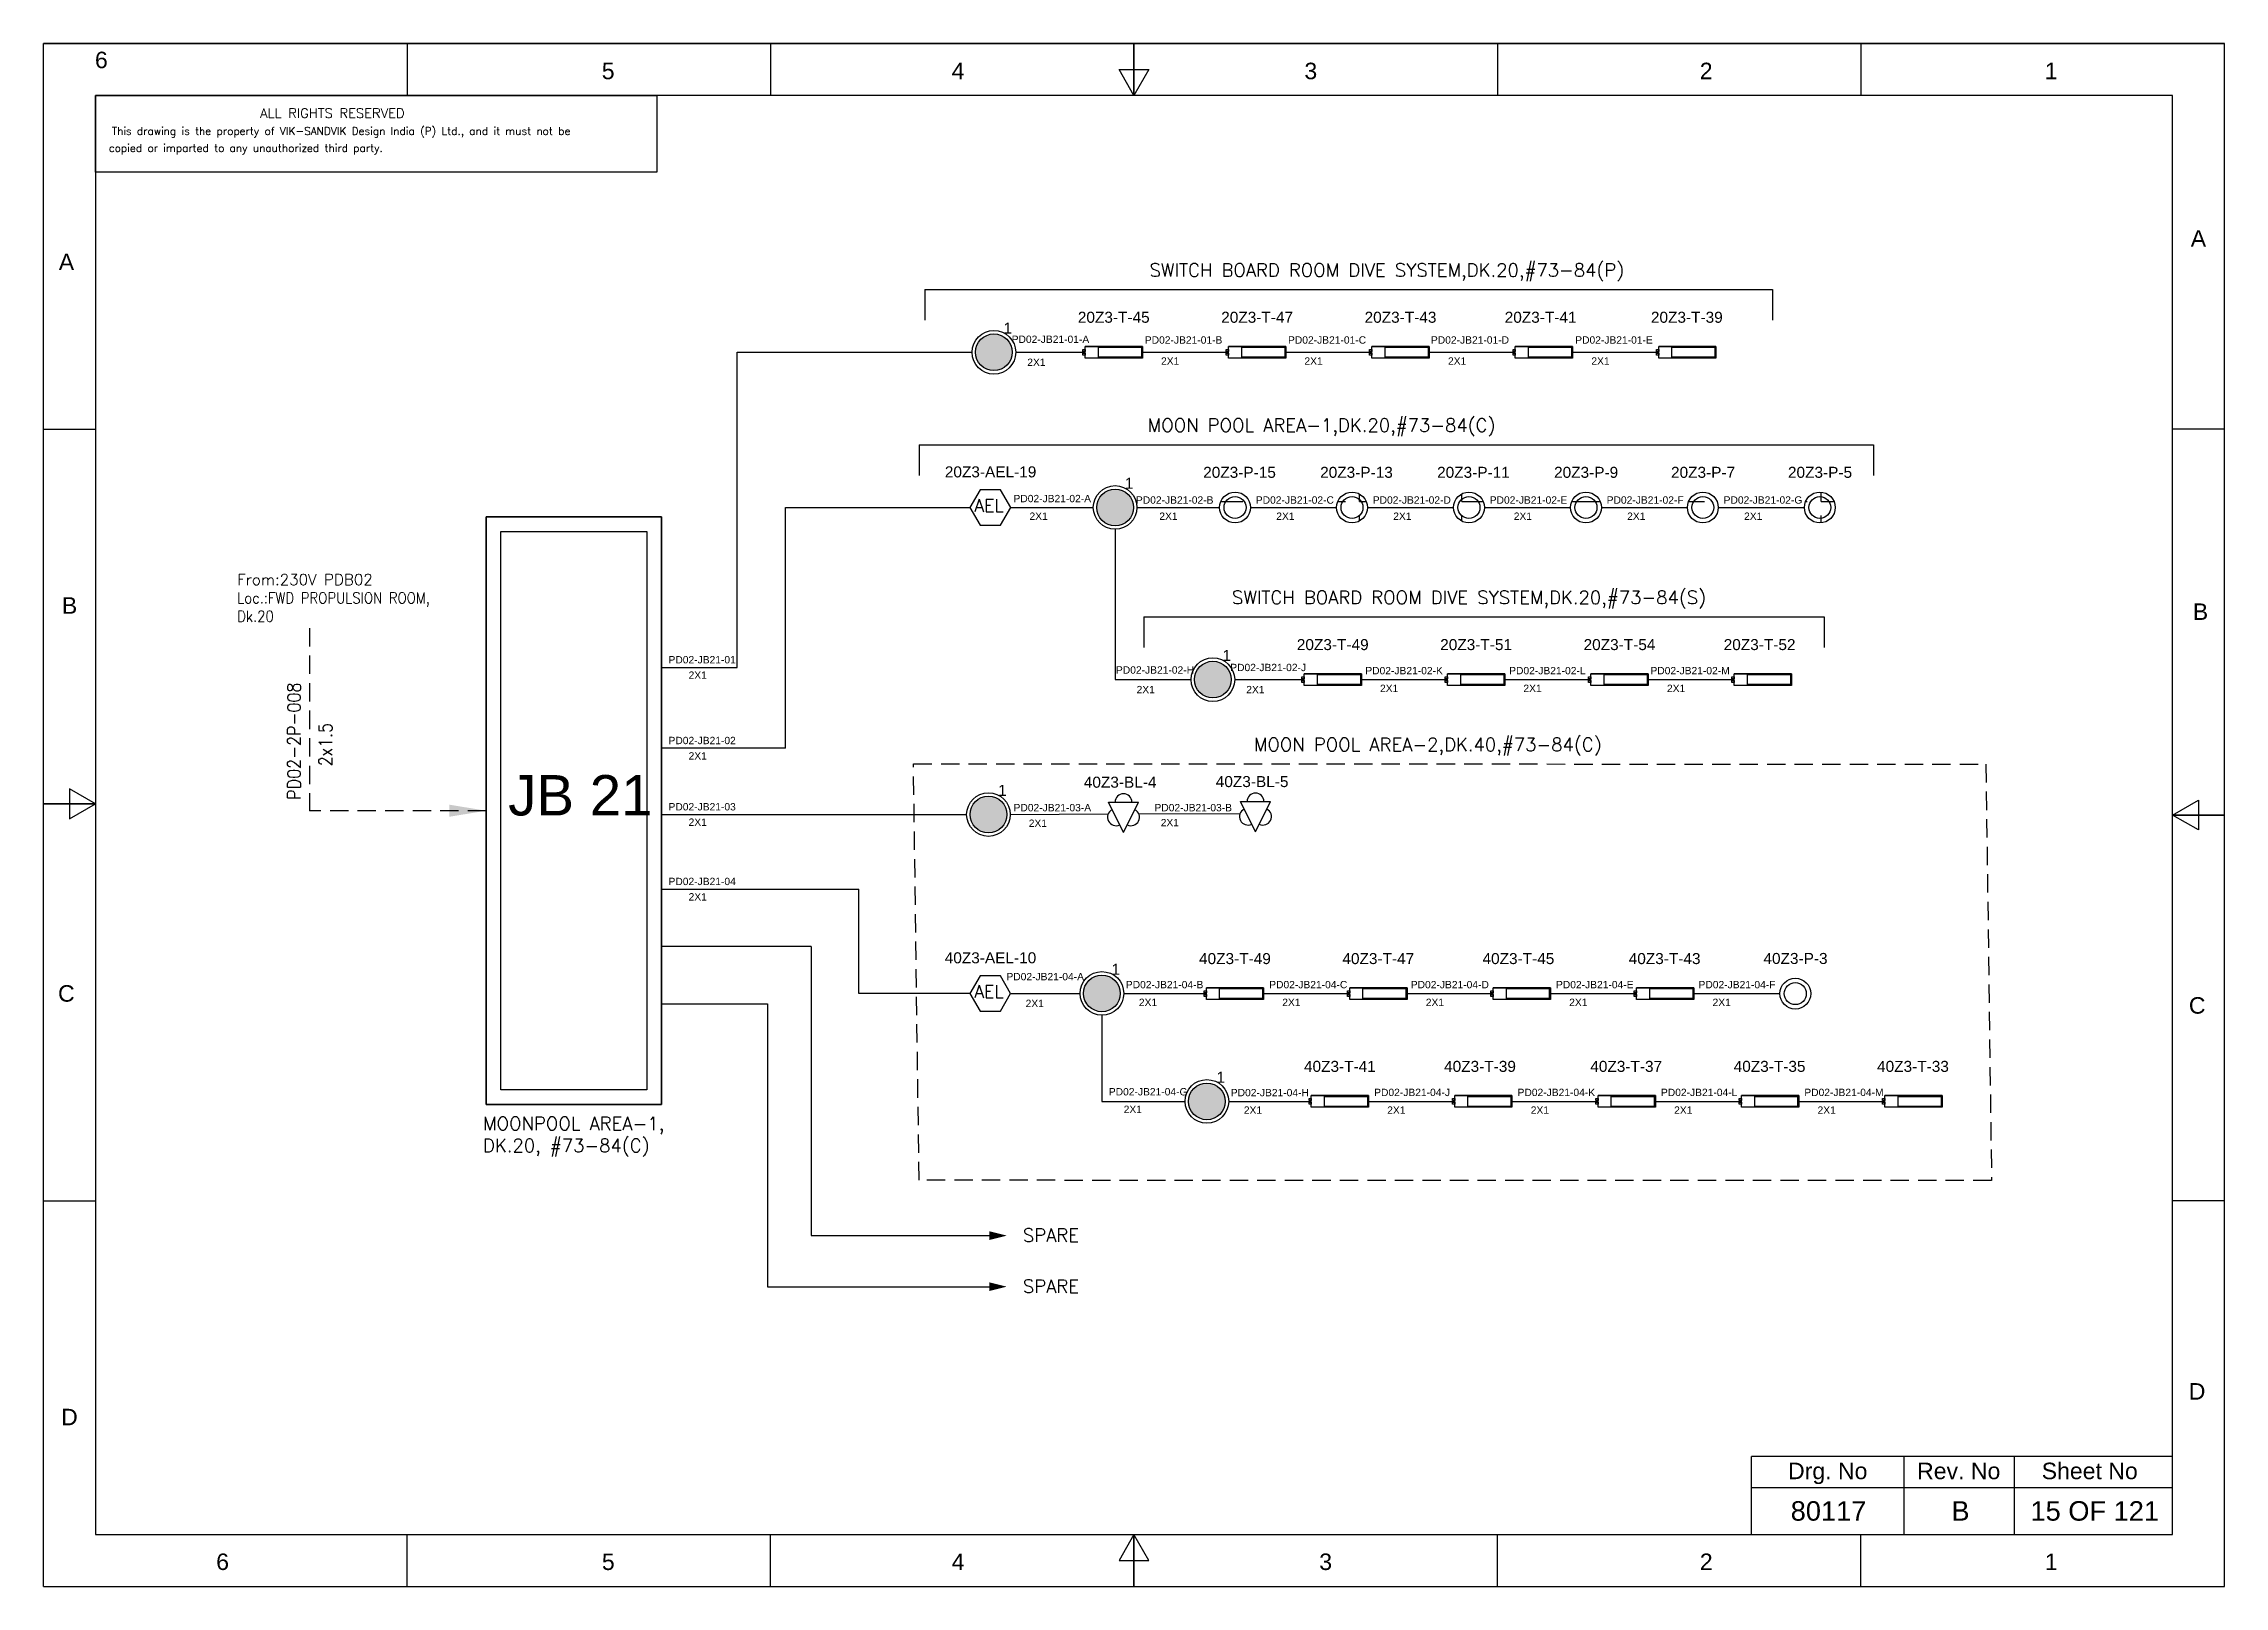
# Model space of a CAD drawing. Header units: inches. Extents: x -3311 to 1429, y -713 to 2436.
# Drawn here: x -1722.9 to -1425.9, y 1612.5 to 1822.6 of the extents above; entities that cross this region are included whole.
import ezdxf
from ezdxf.enums import TextEntityAlignment as Align

# ---------------------------------------------------------------- set-up
doc = ezdxf.new("R2010")
doc.units = ezdxf.units.IN
doc.linetypes.add('HIDDEN', pattern=[0.375, 0.25, -0.125])
doc.linetypes.add('SOLID', pattern=[0])
for name, color, linetype, lineweight in [('ELEC_TXT-025', 1, 'Continuous', 25), ('HEL-025', 1, 'Continuous', 25), ('HEL-035', 2, 'Continuous', 35)]:
    doc.layers.add(name, color=color, linetype=linetype, lineweight=lineweight)
doc.layers.add('LINE', color=3, linetype='SOLID')
doc.styles.add('_NORMAL', font='arial.ttf')
doc.styles.add('ROMANS', font='simplex.shx', dxfattribs={"width": 0.88})
doc.styles.get("Standard").update_dxf_attribs({"font": 'arial.ttf'})
doc.dimstyles.get("Standard").update_dxf_attribs({"dimtxt": 0.18, "dimasz": 0.18, "dimexe": 0.18, "dimexo": 0.0625, "dimgap": 0.09, "dimtad": 0, "dimtih": 1, "dimtoh": 1, "dimdec": 4, "dimzin": 0, "dimdsep": 46, "dimtxsty": 'Standard', "dimcen": 0.09, "dimadec": 0, "dimazin": 0, "dimtfac": 1, "dimtdec": 4, "dimtofl": 0, "dimtmove": 0, "dimatfit": 3, "dimfxl": 1, "dimtolj": 1, "dimtzin": 0, "dimarcsym": 0})
pattern_1 = [(0, (0, 0), (0, 6.985), [5.08, -1.905]), (90, (0, 0), (-6.985, 4e-16), [5.08, -1.905])]

msp = doc.modelspace()

# ---------------------------------------------------------------- texts
at = {"color": 7}
for s, p in [('PD02-JB21-01-A', (-1591.039199384303, 1781.798308056106, 0.0541218630375599)), ('PD02-JB21-01-B', (-1572.902523164452, 1781.701718625168, 0.0270609315187793)), ('PD02-JB21-01-C', (-1553.402914716693, 1781.701718625168)), ('PD02-JB21-01-D', (-1533.939168779173, 1781.701718625168, -0.0270609315187819)), ('PD02-JB21-01-E', (-1514.283908823183, 1781.701718625168, -0.0541218630375624)), ('2X1', (-1588.915865261727, 1778.66669632434)), ('2X1', (-1570.694878911303, 1778.836737331356, -0.0270609315187818)), ('2X1', (-1551.16800594708, 1778.836737331357, -0.0541218630375624)), ('2X1', (-1531.616426716362, 1778.836737331357, -0.0811827945563429)), ('2X1', (-1512.089553752139, 1778.836737331357, -0.1082437260751235)), ('PD02-JB21-02-A', (-1590.794411455053, 1760.108365994451, 0.077492491448849)), ('2X1', (-1588.615594562909, 1757.70544674933)), ('PD02-JB21-02-B', (-1574.116070357271, 1759.909852003789, 0.0504315599300684)), ('2X1', (-1570.931971417535, 1757.70544674933, -0.0270609315187806)), ('PD02-JB21-02-C', (-1557.787939531411, 1759.909852003789, 0.0504315599300684)), ('2X1', (-1555.003840591674, 1757.705446749331, -0.0541218630375612)), ('PD02-JB21-02-D', (-1541.85980870555, 1759.90985200379, -0.0036903031074928)), ('2X1', (-1539.075709765812, 1757.705446749332, -0.0811827945563418)), ('PD02-JB21-02-E', (-1525.931677879688, 1759.909852003791, -0.0036903031074928)), ('2X1', (-1522.661890778057, 1757.705446749332, -0.1093643798505326)), ('PD02-JB21-02-F', (-1510.003547053827, 1759.909852003791, -0.0307512346262734)), ('2X1', (-1507.219448114089, 1757.705446749333, -0.1353046575939029)), ('PD02-JB21-02-G', (-1494.075416227965, 1759.909852003792, -0.057812166145054)), ('2X1', (-1491.291317288228, 1757.705446749334, -0.1623655891126835)), ('PD02-JB21-01', (-1637.772607150113, 1738.16153910603)), ('PD02-JB21-02-H', (-1576.835504474545, 1736.766218236303, 0.0776105605596001)), ('PD02-JB21-02-J', (-1561.270370008966, 1737.106458027314, 0.0541218630375599)), ('PD02-JB21-02-K', (-1542.876898382359, 1736.678484433673, 0.0270609315187793)), ('PD02-JB21-02-L', (-1523.283957321145, 1736.678484433673)), ('PD02-JB21-02-M', (-1504.042977585931, 1736.678484433673, -0.0270609315187818)), ('2X1', (-1635.041664409846, 1736.062167454373)), ('2X1', (-1574.027990133606, 1734.095481430049, 0.0270609315187793)), ('2X1', (-1559.092720404285, 1734.095481430049)), ('2X1', (-1540.871734053862, 1734.265522437065, -0.0270609315187818)), ('2X1', (-1521.344861089639, 1734.265522437066, -0.0541218630375624)), ('2X1', (-1501.793281858921, 1734.265522437066, -0.0811827945563429)), ('PD02-JB21-02', (-1637.772607150114, 1727.163974668089)), ('2X1', (-1635.041664409847, 1725.064603016432)), ('PD02-JB21-03', (-1637.772479326946, 1718.141029520345, 0.06481558218284)), ('2X1', (-1635.041536586679, 1716.041657868689, 0.06481558218284)), ('PD02-JB21-03-A', (-1590.783066781403, 1718.02254720235, 0.0360094982530861)), ('2X1', (-1588.714333704238, 1715.897720848495, -0.018112364784475)), ('PD02-JB21-03-B', (-1571.59099955872, 1718.02254720235, 0.0360094982530861)), ('2X1', (-1570.742756542797, 1715.983275721728, -0.018112364784475)), ('PD02-JB21-04', (-1637.772607150113, 1707.973982490367)), ('2X1', (-1635.041664409846, 1705.87461083871)), ('PD02-JB21-04-A', (-1591.753601480073, 1695.012341032559, 0.0541218630375611)), ('PD02-JB21-04-B', (-1575.490402990134, 1693.922862582281, 0.0270609315187806)), ('PD02-JB21-04-C', (-1555.96353002591, 1693.922862582282)), ('PD02-JB21-04-D', (-1536.68614460982, 1693.922862582282, -0.0270609315187806)), ('PD02-JB21-04-E', (-1516.909784097463, 1693.922862582282, -0.0541218630375612)), ('PD02-JB21-04-F', (-1497.496939521789, 1693.922862582282)), ('2X1', (-1589.140518714956, 1691.367791361211)), ('2X1', (-1573.718430544662, 1691.509900585674, -0.0270609315187806)), ('2X1', (-1554.19155758044, 1691.509900585674, -0.0541218630375611)), ('2X1', (-1534.639978349722, 1691.509900585674, -0.0811827945563417)), ('2X1', (-1515.113105385499, 1691.509900585675, -0.1082437260751222)), ('2X1', (-1495.586232421276, 1691.509900585675, -0.1353046575939028)), ('PD02-JB21-04-G', (-1577.806827044464, 1679.334596123807, 0.0270609315187806)), ('PD02-JB21-04-H', (-1561.195426695611, 1679.218930538623, 0.0035722339967404)), ('PD02-JB21-04-J', (-1541.668397689621, 1679.246862321178, -0.0234886975220402)), ('PD02-JB21-04-K', (-1522.141524725398, 1679.246862321178, -0.0505496290408208)), ('PD02-JB21-04-L', (-1502.614651761175, 1679.246862321178, -0.0776105605596014)), ('PD02-JB21-04-M', (-1483.087778796952, 1679.246862321178, -0.1046714920783819)), ('2X1', (-1575.785577426195, 1676.944693354672, -0.021971531082044)), ('2X1', (-1559.423298208374, 1676.83390032457, -0.0505496290408208)), ('2X1', (-1539.896425244151, 1676.83390032457, -0.0776105605596013)), ('2X1', (-1520.344846013433, 1676.83390032457, -0.1046714920783819)), ('2X1', (-1500.81797304921, 1676.83390032457, -0.1317324235971624)), ('2X1', (-1481.291100084987, 1676.83390032457, -0.158793355115943))]:
    msp.add_text(s, height=1, dxfattribs=at).set_placement(p)
at = {"color": 7, "lineweight": 30}
msp.add_text('JB 21 ', height=5.5, dxfattribs=at).set_placement((-1648.717728595587, 1720.204445021339), align=Align.MIDDLE_CENTER)
at = {"color": 7}
for s, height, p in [('Drg. No', 2.245994999999999, (-1479.89923157988, 1628.203720655539)), ('Rev. No', 2.245994999999999, (-1462.061615950936, 1628.203720655539)), ('Sheet No', 2.245994999999999, (-1444.220214507049, 1628.203720655539)), ('80117', 2.65275, (-1479.791536167907, 1622.758604963402)), ('B', 2.65275, (-1461.820865584323, 1622.758604963402)), ('15 OF 121', 2.65275, (-1443.534348034346, 1622.758604963402))]:
    msp.add_text(s, height=height, dxfattribs=at).set_placement(p, align=Align.MIDDLE_CENTER)
at = {"color": 7, "char_height": 1.8, "attachment_point": 1, "style": '_NORMAL'}
for s, insert in [('{\\Fromans|c0;\\C2;SWITCH BOARD ROOM DIVE SYSTEM,DK.20,#73-84(P)}', (-1572.266303126161, 1792.625152459226, -0.0270609315187806)), ('{\\Fromans|c0;\\C2;MOON POOL AREA-1,DK.20,#73-84(C)}', (-1572.520735323421, 1771.4938618772, -0.0270609315187806)), ('{\\Fromans|c0;\\C2;SWITCH BOARD ROOM DIVE SYSTEM,DK.20,#73-84(S)}', (-1561.043547088765, 1748.053937564936, -0.0270609315187806)), ('{\\Fromans|c0;\\C2;MOON POOL AREA-2,DK.40,#73-84(C)}', (-1558.062184856475, 1728.021832201583, -0.0270609315187806)), ('{\\Fromans|c0;\\C2;MOONPOOL AREA-1, \\PDK.20, #73-84(C)}', (-1663.037345567299, 1676.41600300125))]:
    msp.add_mtext(s, dxfattribs=dict(at, insert=insert))
at = {"color": 7, "insert": (-1696.509375672304, 1750.326056170431), "char_height": 1.5, "width": 36.88843007146136, "attachment_point": 1}
msp.add_mtext('{\\Fromans|c0;\\C2;From:230V PDB02\\P\\Fsimplex|c0;\\W0.88;Loc.:FWD PROPULSION ROOM,      \\PDk.20}', dxfattribs=at)
at = {"color": 7, "insert": (-1689.675011074171, 1719.595642129195), "char_height": 1.8, "width": 17.12963194783359, "attachment_point": 1, "rotation": 90, "style": '_NORMAL'}
msp.add_mtext('{\\Fromans|c0;\\W0.88;PD02-2P-008}', dxfattribs=at)
at = {"color": 7, "insert": (-1685.404059674033, 1724.157486734528), "char_height": 1.8, "attachment_point": 1, "rotation": 90, "style": '_NORMAL'}
msp.add_mtext('{\\Fsimplex|c0;\\W0.88;2x1.5}', dxfattribs=at)
at = {"color": 7, "char_height": 1.8, "width": 8.165826236390785, "attachment_point": 1, "style": '_NORMAL'}
for insert in [(-1589.512525390137, 1661.198750050626), (-1589.512525390137, 1654.246143980196)]:
    msp.add_mtext('{\\Fromans|c0;\\C2;SPARE}', dxfattribs=dict(at, insert=insert))

# ---------------------------------------------------------------- blocks, each defined once
blk = doc.blocks.new('fr')
at = {"color": 7, "linetype": 'Continuous'}
for p, q in [((33763.99041882888, 4500.404704292372), (33466.99094982888, 4500.404704292372)), ((33466.99094982888, 4500.404704292372), (33763.99041882888, 4500.404704292372)), ((33466.99094982888, 4290.333634292372), (33466.99094982888, 4500.404704292372)), ((33516.49086132888, 4500.404704292372), (33516.49086132888, 4493.331604292372)), ((33565.99077282888, 4500.404704292372), (33565.99077282888, 4493.331604292372)), ((33615.49068432888, 4500.404704292372), (33615.49068432888, 4493.331604292372)), ((33615.49068432888, 4493.331604292372), (33615.49068432888, 4500.404704292372)), ((33615.49068432888, 4500.404704292372), (33615.49068432888, 4493.331604292372)), ((33664.99059582888, 4500.404704292372), (33664.99059582888, 4493.331604292372)), ((33714.49050732888, 4500.404704292372), (33714.49050732888, 4493.331604292372)), ((33763.99041882888, 4290.333634292372), (33763.99041882888, 4500.404704292372)), ((33763.99041882888, 4290.333634292372), (33763.99041882888, 4500.404704292372)), ((33615.49068432888, 4493.331604292372), (33613.44882182088, 4496.868154292371)), ((33613.44882182088, 4496.868154292371), (33617.53254683689, 4496.868154292371)), ((33617.53254683689, 4496.868154292371), (33615.49068432888, 4493.331604292372)), ((33756.91731882888, 4493.331604292372), (33474.06404982888, 4493.331604292372)), ((33474.06404982888, 4493.331604292372), (33474.06404982888, 4297.406734292372)), ((33756.91731882888, 4297.406734292372), (33756.91731882888, 4493.331604292372)), ((33466.99094982888, 4447.886936792373), (33474.06404982888, 4447.886936792373)), ((33763.99041882888, 4447.886936792373), (33756.91731882888, 4447.886936792373)), ((33474.06404982888, 4396.869169292371), (33470.52749982888, 4398.911031800373)), ((33470.52749982888, 4398.911031800373), (33470.52749982888, 4394.827306784372)), ((33466.99094982888, 4396.869169292371), (33474.06404982888, 4396.869169292371)), ((33474.06404982888, 4396.869169292371), (33466.99094982888, 4396.869169292371)), ((33466.99094982888, 4396.869169292371), (33474.06404982888, 4396.869169292371)), ((33470.52749982888, 4394.827306784372), (33474.06404982888, 4396.869169292371)), ((33756.91731882888, 4395.369169292371), (33760.45386882887, 4397.411031800371)), ((33760.45386882887, 4397.411031800371), (33760.45386882887, 4393.327306784372)), ((33763.99041882888, 4395.369169292371), (33756.91731882888, 4395.369169292371)), ((33760.45386882887, 4393.327306784372), (33756.91731882888, 4395.369169292371)), ((33756.91731882888, 4395.369169292371), (33763.99041882888, 4395.369169292371)), ((33763.99041882888, 4395.369169292371), (33756.91731882888, 4395.369169292371)), ((33466.99094982888, 4342.851401792372), (33474.06404982888, 4342.851401792372)), ((33763.99041882888, 4342.851401792372), (33756.91731882888, 4342.851401792372)), ((33474.06404982888, 4297.406734292372), (33756.91731882888, 4297.406734292372)), ((33516.49086132888, 4290.333634292372), (33516.49086132888, 4297.406734292372)), ((33565.99077282888, 4290.333634292372), (33565.99077282888, 4297.406734292372)), ((33615.49068432888, 4297.406734292372), (33613.44882182088, 4293.870184292372)), ((33615.49068432888, 4290.333634292372), (33615.49068432888, 4297.406734292372)), ((33617.53254683689, 4293.870184292372), (33615.49068432888, 4297.406734292372)), ((33615.49068432888, 4297.406734292372), (33615.49068432888, 4290.333634292372)), ((33615.49068432888, 4290.333634292372), (33615.49068432888, 4297.406734292372)), ((33664.99059582888, 4290.333634292372), (33664.99059582888, 4297.406734292372)), ((33714.49050732888, 4290.333634292372), (33714.49050732888, 4297.406734292372)), ((33613.44882182088, 4293.870184292372), (33617.53254683689, 4293.870184292372)), ((33466.99094982888, 4290.333634292372), (33763.99041882888, 4290.333634292372)), ((33466.99094982888, 4290.333634292372), (33763.99041882888, 4290.333634292372))]:
    blk.add_line(p, q, dxfattribs=at)
at = {"color": 7, "style": '_NORMAL'}
for s, p in [('6', (33474.85554122253, 4498.184568051995)), ('5', (33543.88086868043, 4496.684568051995)), ('4', (33591.52292783513, 4496.684568051995)), ('3', (33639.57026672662, 4496.684568051994)), ('2', (33693.41447692277, 4496.684568051995)), ('1', (33740.39470872623, 4496.684568051995)), ('A', (33760.45386882887, 4473.878661882723)), ('A', (33470.10256842159, 4470.684646417788)), ('B', (33470.52499920517, 4423.895143770592)), ('B', (33760.73536651571, 4423.056339053171)), ('C', (33470.08476970382, 4371.074991954313)), ('C', (33760.28539060379, 4369.440827315858)), ('D', (33760.2726824658, 4316.886883350412)), ('D', (33470.50885169667, 4313.392487638034)), ('6', (33491.36728552911, 4293.686598051996)), ('5', (33543.89261298701, 4293.686598051996)), ('4', (33591.53467214172, 4293.686598051996)), ('3', (33641.59491144936, 4293.686598051996)), ('2', (33693.42622122935, 4293.686598051996)), ('1', (33740.40645303282, 4293.686598051996))]:
    blk.add_text(s, height=2.245709249999999, dxfattribs=at).set_placement(p, align=Align.MIDDLE_CENTER)
blk = doc.blocks.new('A$C4BAD7D21')
at = {"layer": 'HEL-025'}
blk.add_lwpolyline([(-34000.00013845507, -7.23888515495e-05), (-34000.00013845501, 2086.008166713233), (-18713.72949524718, 2086.008166713277), (-18713.72949524724, -7.23888078937e-05)], close=True, dxfattribs=at)
at = {"layer": 'HEL-025', "style": 'ROMANS'}
for s, p in [('This drawing is the property of VIK-SANDVIK Design India (P) Ltd., and it must not be', (-33557.56104603212, 1015.847137906297)), (' copied or imparted to any unauthorized third party.', (-33784.71575493622, 550.1417873854515))]:
    blk.add_text(s, height=210, dxfattribs=at).set_placement(p)
at = {"layer": 'HEL-035', "style": 'ROMANS'}
blk.add_text('     ALL RIGHTS RESERVED', height=262.5, dxfattribs=at).set_placement((-30497.35732344113, 1475.667350434829))
blk = doc.blocks.new('FIXED_KEY_SWITCH')
h = blk.add_hatch(color=1)
h.dxf.hatch_style = 1
edge = h.paths.add_edge_path()
edge.add_arc((848.1293472096052, 1737.458094578189), 2.5, 0, 360)
at = {"color": 1}
blk.add_circle((848.1293472096052, 1737.458094578189), 2.5, dxfattribs=at)
at = {"color": 7, "insert": (849.4370786624187, 1741.499464984656), "char_height": 1.5, "attachment_point": 1, "style": '_NORMAL'}
blk.add_mtext_dynamic_manual_height_columns('1', width=1.5, gutter_width=7.5, heights=[0], dxfattribs=at)
blk = doc.blocks.new('SWT')
blk.add_blockref('FIXED_KEY_SWITCH', (0, 0))
blk.add_attdef('TAG_NO', (844.5529265958943, 1741.112352781243), '', height=1.5)
blk = doc.blocks.new('2A')
at = {"color": 7, "lineweight": -3, "ltscale": 2.5}
blk.add_line((790.0248076338233, 1997.62080387622, -0.0270609315187806), (782.2260654954592, 1997.62080387622, -0.0270609315187806), dxfattribs=at)
at = {"color": 7, "lineweight": -3, "ltscale": 2.5, "elevation": -0.0270609315187806}
for points in [[(781.9116000866528, 1997.205709536597), (782.2260654954592, 1997.205709536597), (782.2260654954592, 1996.941558593201), (781.9116000866528, 1996.941558593201)], [(781.9116000866528, 1996.702564882509), (782.2260654954592, 1996.702564882509), (782.2260654954592, 1996.438413939113), (781.9116000866528, 1996.438413939113)], [(782.2260654954592, 1997.62080387622), (790.0248076338233, 1997.62080387622), (790.0248076338233, 1996.02331959949), (782.2260654954592, 1996.02331959949)], [(784.0292030799361, 1997.501307020874), (789.8782596837103, 1997.501307020874), (789.8782596837103, 1996.142816454836), (784.0292030799361, 1996.142816454836)]]:
    blk.add_lwpolyline(points, close=True, dxfattribs=at)
blk = doc.blocks.new('LED TUBE LIGHT 30W')
blk.add_blockref('2A', (179.9054482727602, -357.8945967387995))
blk.add_attdef('TAG_NO.', (962.5195036238373, 1642.970585224031), '', height=1.5)
blk = doc.blocks.new('AEL')
at = {"color": 4}
blk.add_lwpolyline([(989.9752931674598, -190.0937488762077), (992.7522595313308, -190.0937488762077), (994.140742713266, -187.6888254596407), (992.7522595313308, -185.2839020430737), (989.9752931674598, -185.2839020430737), (988.5868099855245, -187.6888254596407)], close=True, dxfattribs=at)
at = {"color": 4, "style": 'ROMANS'}
blk.add_text('AEL', height=1.725, dxfattribs=at).set_placement((989.1959836497424, -188.2711585409042))
blk = doc.blocks.new('AEL_L')
blk.add_blockref('AEL', (0, 0))
blk.add_attdef('TAG_NO', (986.5509174898416, -183.5896636619281), '', height=1.5)
blk = doc.blocks.new('1')
h = blk.add_hatch()
h.set_pattern_fill('ANGLE', color=6)
h.set_pattern_definition(pattern_1)
h.paths.add_polyline_path([(303.2302353130694, 2044.429466900096, 1), (306.2249300712715, 2044.429466900096, 1)], flags=0)
h.paths.add_polyline_path([(302.6275826921704, 2044.429466900096, 1), (306.8275826921705, 2044.429466900096, 1)])
h.paths.add_polyline_path([(306.2249300712715, 2044.429466900096, -1), (303.2302353130694, 2044.429466900096, -1)], flags=16)
h = blk.add_hatch()
h.set_pattern_fill('ANGLE', color=6)
h.set_pattern_definition(pattern_1)
h.paths.add_polyline_path([(303.2302353130694, 2044.429466900096, 1), (306.2249300712715, 2044.429466900096, 1)])
at = {"color": 6}
for radius in [2.099999999999999, 1.497347379101032]:
    blk.add_circle((304.7275826921705, 2044.429466900096), radius, dxfattribs=at)
blk = doc.blocks.new('LED PENDENT LIGHT 15W')
blk.add_blockref('1', (0, 0))
blk.add_attdef('TAG_NO', (301.6269754207697, 2048.098214413763), '', height=1.5)
blk = doc.blocks.new('11')
for p, q in [((437.995068615204, 1973.540583895057, -0.078803146233106), (442.1110686152034, 1973.540583895057, -0.078803146233106)), ((440.0530686152043, 1969.424583895056, -0.078803146233106), (437.995068615204, 1973.540583895057, -0.078803146233106)), ((440.0530686152043, 1969.424583895056, -0.078803146233106), (442.1110686152034, 1973.540583895057, -0.078803146233106))]:
    blk.add_line(p, q)
for centre, start, end in [((439.0240686152035, 1971.482583895057, -0.078803146233106), 116.5650511769781, 296.5650511769781), ((440.0530686152043, 1973.540583895057, -0.078803146233106), 0, 180), ((441.0820686152038, 1971.482583895057, -0.078803146233106), 243.4349488230219, 63.43494882302189)]:
    blk.add_arc(centre, 1.14677648267697, start, end)
blk = doc.blocks.new('BILGE LIGHT')
blk.add_blockref('11', (1524.930962269326, -1711.732857249636))
blk.add_attdef('TAG_NO', (1960.142413007661, 263.5219543915368), '', height=1.5)

# ---------------------------------------------------------------- linework, layer by layer
for p, q in [((-1602.869157029999, 1789.072811074325, -0.0270609315187806), (-1487.433173051808, 1789.072811074325, -0.0270609315187806)), ((-1628.432102218809, 1737.605229842168), (-1628.43210221881, 1780.523736739343)), ((-1603.634499808158, 1767.941520492299, -0.0270609315187806), (-1473.651861416804, 1767.941520492299, -0.0270609315187806)), ((-1576.946397030047, 1756.418291136514, -0.02592396887472413), (-1576.946397030047, 1735.952521845051, 0.02315030883072)), ((-1573.046012172557, 1744.501596180034, -0.0270609315187806), (-1480.395763956754, 1744.501596180034, -0.0270609315187806)), ((-1618.363268432343, 1699.616042090573), (-1638.749827729073, 1699.616042090573)), ((-1596.741703986462, 1693.224831776214), (-1611.858455628739, 1693.224831776213)), ((-1578.7525015294, 1690.250676755412, -0.0270609315187806), (-1578.7525015294, 1678.520899732555, -0.0270609315187806))]:
    msp.add_line(p, q)
at = {"color": 7}
msp.add_line((-1558.518266204187, 1759.392446157316, -0.0541218630375612), (-1546.790135378326, 1759.392446157316, -0.0811827945563418), dxfattribs=at)
at = {"color": 7, "linetype": 'Continuous'}
for p, q in [((-1432.953570566825, 1630.152356001913), (-1490.272445070542, 1630.152356001913)), ((-1490.272445070542, 1619.556581186358), (-1490.272445070542, 1630.152356001913)), ((-1469.499843414965, 1619.556581186358), (-1469.499843414965, 1630.152356001913)), ((-1454.483573659346, 1619.556581186358), (-1454.483573659346, 1630.152356001913)), ((-1490.272445070542, 1625.969560930435), (-1432.953570566825, 1625.969560930435))]:
    msp.add_line(p, q, dxfattribs=at)
at = {"linetype": 'HIDDEN', "ltscale": 10}
msp.add_lwpolyline([(-1686.68753567772, 1742.979265571175), (-1686.68753567772, 1718.101472254147)], dxfattribs=at)
at = {"linetype": 'HIDDEN', "ltscale": 10, "elevation": -0.0270609315187806}
msp.add_lwpolyline([(-1604.411489473248, 1724.486955892406), (-1458.358998254145, 1724.447509671726), (-1457.595251991866, 1667.738704041861), (-1603.647743210969, 1667.778150262542)], close=True, dxfattribs=at)
for points in [[(-1594.065895390531, 1660.244981689922, 1.178849999999999, 0, 0), (-1591.708195390531, 1660.244981689922, 0, 0, 0)], [(-1594.065895390531, 1653.292375619491, 1.178849999999999, 0, 0), (-1591.708195390531, 1653.292375619491, 0, 0, 0)]]:
    msp.add_lwpolyline(points, format="xyseb")
at = {"layer": 'LINE', "color": 0}
for p, q in [((-1602.869157029999, 1789.072811074326, -0.0270609315187806), (-1602.869157029999, 1784.883261265521, -0.0270609315187806)), ((-1487.433173051809, 1789.072811074326, -0.0270609315187806), (-1487.433173051809, 1784.883261265521, -0.0270609315187806)), ((-1628.432102218809, 1780.523736739343, 0.0646592358211378), (-1596.437272826292, 1780.523736739342, 0.0009442396138895359)), ((-1590.488962784689, 1780.523736739342, -0.001291467357884846), (-1581.02784807617, 1780.523736739342, -0.0270609315187818)), ((-1573.229105937806, 1780.523736739342, -0.0270609315187818), (-1561.500975111947, 1780.523736739342, -0.0541218630375624)), ((-1553.702232973583, 1780.523736739342, -0.0541218630375624), (-1541.974102147724, 1780.523736739342, -0.0811827945563429)), ((-1534.17536000936, 1780.523736739342, -0.0811827945563429), (-1522.447229183501, 1780.523736739342, -0.1082437260751235)), ((-1514.648487045137, 1780.523736739342, -0.1082437260751235), (-1502.920356219278, 1780.523736739342, -0.1353046575939041)), ((-1603.634499808158, 1767.941520492299, -0.0270609315187806), (-1603.634499808158, 1763.751970683494, -0.0270609315187806)), ((-1473.651861416804, 1767.941520492299, -0.0270609315187806), (-1473.651861416804, 1763.751970683494, -0.0270609315187806)), ((-1621.85736907912, 1726.607665404227), (-1621.857369079119, 1759.392446157315)), ((-1621.857369079119, 1759.392446157315, 0.0500420955473416), (-1596.728460583649, 1759.392446157315)), ((-1591.174527855907, 1759.392446157315), (-1579.920552050849, 1759.392446157315, -0.02596688876484905)), ((-1573.972242009246, 1759.392446157315, -0.02815497427271314), (-1562.718266204188, 1759.392446157315, -0.0541218630375612)), ((-1542.590135378326, 1759.392446157317, -0.0811827945563418), (-1530.862004552465, 1759.392446157317, -0.1082437260751223)), ((-1526.662004552464, 1759.392446157317, -0.1082437260751223), (-1514.933873726603, 1759.392446157317, -0.1353046575939029)), ((-1510.733873726603, 1759.392446157318, -0.1353046575939029), (-1499.005742900742, 1759.392446157318, -0.1623655891126835)), ((-1494.805742900741, 1759.392446157319, -0.1623655891126835), (-1483.077612074881, 1759.392446157319, -0.1894265206314641)), ((-1662.615758639672, 1758.101472254148), (-1662.615758639672, 1678.101472254148)), ((-1638.749827729073, 1758.101472254148), (-1662.615758639672, 1758.101472254148)), ((-1638.749827729073, 1678.101472254148), (-1638.749827729073, 1758.101472254148)), ((-1573.046012172557, 1744.501596180034, -0.0270609315187806), (-1573.046012172557, 1740.312046371229, -0.0270609315187806)), ((-1480.395763956754, 1744.501596180035, -0.0270609315187806), (-1480.395763956754, 1740.31204637123, -0.0270609315187806)), ((-1638.749827729073, 1737.605229842168), (-1628.432102218809, 1737.605229842168)), ((-1576.946397030047, 1735.952521845051, 0.023150308830719), (-1566.614127968852, 1735.952521845051, 0.001015769423993652)), ((-1560.665817927248, 1735.952521845051, -0.001291467357883607), (-1551.204703218729, 1735.952521845051, -0.0270609315187818)), ((-1543.405961080365, 1735.952521845051, -0.0270609315187818), (-1531.677830254506, 1735.952521845051, -0.0541218630375624)), ((-1523.879088116142, 1735.952521845051, -0.0541218630375624), (-1512.150957290283, 1735.952521845051, -0.0811827945563429)), ((-1504.352215151919, 1735.952521845051, -0.0811827945563429), (-1492.62408432606, 1735.952521845051, -0.1082437260751235)), ((-1621.85736907912, 1726.607665404227), (-1638.749827729074, 1726.607665404227)), ((-1638.749827729073, 1717.584720256483, 0.06481583426361401), (-1597.173393748248, 1717.58472025648, -0.0171772810465701)), ((-1591.225084802427, 1717.587273303784, -0.018112364784475), (-1577.89187318233, 1717.659065011457, -0.018112364784475)), ((-1573.727661566007, 1717.670275129713, -0.018112364784475), (-1559.920296020889, 1717.74461988469, -0.018112364784475)), ((-1638.749827729073, 1707.417673226505), (-1611.858455628739, 1707.417673226505)), ((-1611.858455628739, 1693.224831776213), (-1611.858455628739, 1707.417673226505)), ((-1618.363268432343, 1699.616042090573), (-1618.363268432343, 1660.244981689922)), ((-1591.18777125872, 1693.224831776214), (-1581.726656550202, 1693.224831776214, -0.02576946416089445)), ((-1575.778477672186, 1693.196899993659, -0.02815503167543741), (-1564.524526745306, 1693.196899993659, -0.0541218630375611)), ((-1556.725784606942, 1693.196899993659, -0.0541218630375611), (-1544.997653781083, 1693.196899993659, -0.0811827945563417)), ((-1537.198911642719, 1693.196899993659, -0.0811827945563417), (-1525.47078081686, 1693.196899993659, -0.1082437260751222)), ((-1517.672038678496, 1693.19689999366, -0.1082437260751222), (-1505.943907852637, 1693.19689999366, -0.1353046575939028)), ((-1498.145165714273, 1693.196899993659, -0.1353046575939028), (-1486.417034888412, 1693.196899993659, -0.1623655891126834)), ((-1638.749827729073, 1691.814410954642), (-1624.286988935121, 1691.814410954642)), ((-1624.286988935121, 1691.814410954642), (-1624.286988935119, 1653.292375619491)), ((-1662.615758639672, 1678.101472254148), (-1638.749827729073, 1678.101472254148)), ((-1578.7525015294, 1678.520899732555, -0.0270609315187806), (-1567.431680255679, 1678.520899732555, -0.04960538942693472)), ((-1561.483370214076, 1678.520899732555, -0.05164367179475599), (-1550.22939440902, 1678.520899732555, -0.0776105605596013)), ((-1542.430652270655, 1678.520899732555, -0.0776105605596013), (-1530.702521444797, 1678.520899732555, -0.1046714920783819)), ((-1522.903779306433, 1678.520899732555, -0.1046714920783819), (-1511.175648480574, 1678.520899732555, -0.1317324235971624)), ((-1503.376906342209, 1678.520899732555, -0.1317324235971624), (-1491.648775516351, 1678.520899732555, -0.158793355115943)), ((-1483.850033377986, 1678.520899732555, -0.158793355115943), (-1472.121902552127, 1678.520899732555, -0.1858542866347236)), ((-1618.363268432343, 1660.244981689922), (-1593.97621890513, 1660.244981689922)), ((-1624.286988935121, 1653.292375619491), (-1593.97621890513, 1653.292375619491))]:
    msp.add_line(p, q, dxfattribs=at)
for points in [[(-1662.615758639672, 1758.101472254148), (-1638.749827729073, 1758.101472254148), (-1638.749827729073, 1678.101472254148), (-1662.615758639672, 1678.101472254148)], [(-1660.615758639672, 1756.101472254148), (-1640.749827729073, 1756.101472254148), (-1640.749827729073, 1680.101472254148), (-1660.615758639672, 1680.101472254148)]]:
    msp.add_lwpolyline(points, close=True, dxfattribs=at)
for centre in [(-1593.463117805491, 1780.523736739342), (-1576.946397030048, 1759.392446157316, -0.0270609315187806), (-1563.63997294805, 1735.952521845051), (-1594.199238727447, 1717.58472025648, -0.018112364784475), (-1578.7525015294, 1693.224831776213, -0.0270609315187806), (-1564.457525234878, 1678.520899732555, -0.0505496290408208)]:
    msp.add_circle(centre, 2.974155020801596, dxfattribs=at)

# ---------------------------------------------------------------- block references
for name, p in [('fr', (-35189.8708893957, -2677.850153106016)), ('SWT', (-2441.592465015096, 43.06564216115247)), ('SWT', (-2425.075744239653, 21.93435157912654, -0.0270609315187806)), ('SWT', (-2411.769320157655, -1.505572733138251)), ('SWT', (-2442.328585937052, -19.87337432170943, -0.018112364784475)), ('SWT', (-2426.881848739006, -44.23326280197579, -0.0270609315187806)), ('SWT', (-2412.586872444483, -58.93719484563371, -0.0505496290408208))]:
    msp.add_blockref(name, p)
ref = msp.add_blockref('LED TUBE LIGHT 30W', (-2543.15936184439, 141.5962717402858))
ref.add_attrib('TAG_NO.', '20Z3-T-45', (-1582.028228014393, 1784.544042073792), dxfattribs={"height": 1.5})
ref = msp.add_blockref('LED TUBE LIGHT 30W', (-2523.632488880167, 141.5962717402858, -0.0270609315187818))
ref.add_attrib('TAG_NO.', '20Z3-T-47', (-1562.50135505017, 1784.544042073792, -0.0270609315187818), dxfattribs={"height": 1.5})
ref = msp.add_blockref('LED TUBE LIGHT 30W', (-2504.105615915944, 141.5962717402858, -0.0541218630375624))
ref.add_attrib('TAG_NO.', '20Z3-T-43', (-1542.974482085947, 1784.544042073792, -0.0541218630375624), dxfattribs={"height": 1.5})
ref = msp.add_blockref('LED TUBE LIGHT 30W', (-2484.578742951721, 141.5962717402858, -0.0811827945563429))
ref.add_attrib('TAG_NO.', '20Z3-T-41', (-1523.893176969572, 1784.544042073792, -0.0811827945563429), dxfattribs={"height": 1.5})
ref = msp.add_blockref('LED TUBE LIGHT 30W', (-2465.051869987498, 141.5962717402863, -0.1082437260751235))
ref.add_attrib('TAG_NO.', '20Z3-T-39', (-1503.981762212561, 1784.544042073792, -0.1082437260751235), dxfattribs={"height": 1.5})
ref = msp.add_blockref('AEL_L', (-2585.315270569174, 1947.081271616956))
ref.add_attrib('TAG_NO', '20Z3-AEL-19', (-1600.143038527889, 1763.491607955027), dxfattribs={"color": 4, "height": 1.5})
ref = msp.add_blockref('LED PENDENT LIGHT 15W', (-1865.345848896358, -285.03702074278, -0.0541218630375612))
ref.add_attrib('TAG_NO', '20Z3-P-15', (-1564.956902754536, 1763.429789794569, -0.0541218630375612), dxfattribs={"height": 1.5})
ref = msp.add_blockref('LED PENDENT LIGHT 15W', (-1849.417718070496, -285.0370207427795, -0.0811827945563418))
ref.add_attrib('TAG_NO', '20Z3-P-13', (-1549.028771928674, 1763.42978979457, -0.0811827945563418), dxfattribs={"height": 1.5})
ref = msp.add_blockref('LED PENDENT LIGHT 15W', (-1833.489587244635, -285.0370207427786, -0.1082437260751223))
ref.add_attrib('TAG_NO', '20Z3-P-11', (-1533.100641102813, 1763.42978979457, -0.1082437260751223), dxfattribs={"height": 1.5})
ref = msp.add_blockref('LED PENDENT LIGHT 15W', (-1817.561456418773, -285.0370207427782, -0.1353046575939029))
ref.add_attrib('TAG_NO', '20Z3-P-9', (-1517.172510276951, 1763.429789794571, -0.1353046575939029), dxfattribs={"height": 1.5})
ref = msp.add_blockref('LED PENDENT LIGHT 15W', (-1801.633325592912, -285.0370207427772, -0.1623655891126835))
ref.add_attrib('TAG_NO', '20Z3-P-7', (-1501.24437945109, 1763.429789794572, -0.1623655891126835), dxfattribs={"height": 1.5})
ref = msp.add_blockref('LED PENDENT LIGHT 15W', (-1785.70519476705, -285.0370207427768, -0.1894265206314641))
ref.add_attrib('TAG_NO', '20Z3-P-5', (-1485.316248625228, 1763.429789794572, -0.1894265206314641), dxfattribs={"height": 1.5})
ref = msp.add_blockref('LED TUBE LIGHT 30W', (-2513.336216986949, 97.02505684599464))
ref.add_attrib('TAG_NO.', '20Z3-T-49', (-1552.205083156952, 1739.972827179501), dxfattribs={"height": 1.5})
ref = msp.add_blockref('LED TUBE LIGHT 30W', (-2493.809344022726, 97.02505684599464, -0.0270609315187818))
ref.add_attrib('TAG_NO.', '20Z3-T-51', (-1532.678210192729, 1739.972827179501, -0.0270609315187818), dxfattribs={"height": 1.5})
ref = msp.add_blockref('LED TUBE LIGHT 30W', (-2474.282471058503, 97.02505684599464, -0.0541218630375624))
ref.add_attrib('TAG_NO.', '20Z3-T-54', (-1513.151337228506, 1739.972827179501, -0.0541218630375624), dxfattribs={"height": 1.5})
ref = msp.add_blockref('LED TUBE LIGHT 30W', (-2454.75559809428, 97.02505684599464, -0.0811827945563429))
ref.add_attrib('TAG_NO.', '20Z3-T-52', (-1494.070032112131, 1739.972827179501, -0.0811827945563429), dxfattribs={"height": 1.5})
ref = msp.add_blockref('BILGE LIGHT', (-3540.79138240586, 1457.461041227547, 0.0606907814486311))
ref.add_attrib('TAG_NO', '40Z3-BL-4', (-1581.214726748048, 1721.23595503451, 0.0606907814486311), dxfattribs={"height": 1.5})
ref = msp.add_blockref('BILGE LIGHT', (-3522.819805244419, 1457.54659610078, 0.0606907814486311))
ref.add_attrib('TAG_NO', '40Z3-BL-5', (-1563.243149586607, 1721.321509907743, 0.0606907814486311), dxfattribs={"height": 1.5})
ref = msp.add_blockref('AEL_L', (-2585.328513971987, 1880.913657235854))
ref.add_attrib('TAG_NO', '40Z3-AEL-10', (-1600.156281930702, 1697.323993573926), dxfattribs={"color": 4, "height": 1.5})
ref = msp.add_blockref('LED TUBE LIGHT 30W', (-2526.656040513527, 54.26943499460367, -0.0270609315187806))
ref.add_attrib('TAG_NO.', '40Z3-T-49', (-1565.524906683529, 1697.217205328109, -0.0270609315187806), dxfattribs={"height": 1.5})
ref = msp.add_blockref('LED TUBE LIGHT 30W', (-2507.129167549304, 54.26943499460367, -0.0541218630375611))
ref.add_attrib('TAG_NO.', '40Z3-T-47', (-1545.998033719306, 1697.217205328109, -0.0541218630375611), dxfattribs={"height": 1.5})
ref = msp.add_blockref('LED TUBE LIGHT 30W', (-2487.602294585081, 54.26943499460367, -0.0811827945563417))
ref.add_attrib('TAG_NO.', '40Z3-T-45', (-1526.916728602931, 1697.217205328109, -0.0811827945563417), dxfattribs={"height": 1.5})
ref = msp.add_blockref('LED TUBE LIGHT 30W', (-2468.075421620858, 54.26943499460367, -0.1082437260751222))
ref.add_attrib('TAG_NO.', '40Z3-T-43', (-1507.005313845921, 1697.21720532811, -0.1082437260751222), dxfattribs={"height": 1.5})
ref = msp.add_blockref('LED PENDENT LIGHT 15W', (-1789.044617580582, -351.2325669064357, -0.1623655891126834))
ref.add_attrib('TAG_NO', '40Z3-P-3', (-1488.655671438761, 1697.234243630913, -0.1623655891126834), dxfattribs={"height": 1.5})
ref = msp.add_blockref('LED TUBE LIGHT 30W', (-2512.360908177238, 39.59343473349918, -0.0505496290408208))
ref.add_attrib('TAG_NO.', '40Z3-T-41', (-1551.229774347241, 1682.541205067005, -0.0505496290408208), dxfattribs={"height": 1.5})
ref = msp.add_blockref('LED TUBE LIGHT 30W', (-2492.834035213015, 39.59343473349918, -0.0776105605596013))
ref.add_attrib('TAG_NO.', '40Z3-T-39', (-1532.148469230866, 1682.541205067005, -0.0776105605596013), dxfattribs={"height": 1.5})
ref = msp.add_blockref('LED TUBE LIGHT 30W', (-2473.307162248792, 39.59343473349918, -0.1046714920783819))
ref.add_attrib('TAG_NO.', '40Z3-T-37', (-1512.237054473857, 1682.541205067005, -0.1046714920783819), dxfattribs={"height": 1.5})
ref = msp.add_blockref('LED TUBE LIGHT 30W', (-2453.78028928457, 39.59343473349918, -0.1317324235971624))
ref.add_attrib('TAG_NO.', '40Z3-T-35', (-1492.710181509634, 1682.541205067005, -0.1317324235971624), dxfattribs={"height": 1.5})
ref = msp.add_blockref('LED TUBE LIGHT 30W', (-2434.253416320347, 39.59343473349918, -0.158793355115943))
ref.add_attrib('TAG_NO.', '40Z3-T-33', (-1473.183308545411, 1682.541205067005, -0.158793355115943), dxfattribs={"height": 1.5})
at = {"layer": 'ELEC_TXT-025', "color": 0, "xscale": 0.005, "yscale": 0.005, "zscale": 0.005}
msp.add_blockref('A$C4BAD7D21', (-1545.80683887455, 1805.051410352791), dxfattribs=at)

msp.set_redraw_order([(e.dxf.handle, doc.entitydb.next_handle()) for e in msp.query("TEXT MTEXT ATTDEF DIMENSION ARC_DIMENSION")])  # texts and dimensions are drawn at this point

# ---------------------------------------------------------------- leaders
at = {"linetype": 'HIDDEN', "ltscale": 10}
msp.add_leader([(-1662.615758639672, 1718.101472254147), (-1686.68753567772, 1718.101472254147)], dimstyle='Standard', override={"dimasz": 5, "dimarcsym": 1}, dxfattribs=at)

doc.saveas('drawing.dxf')
